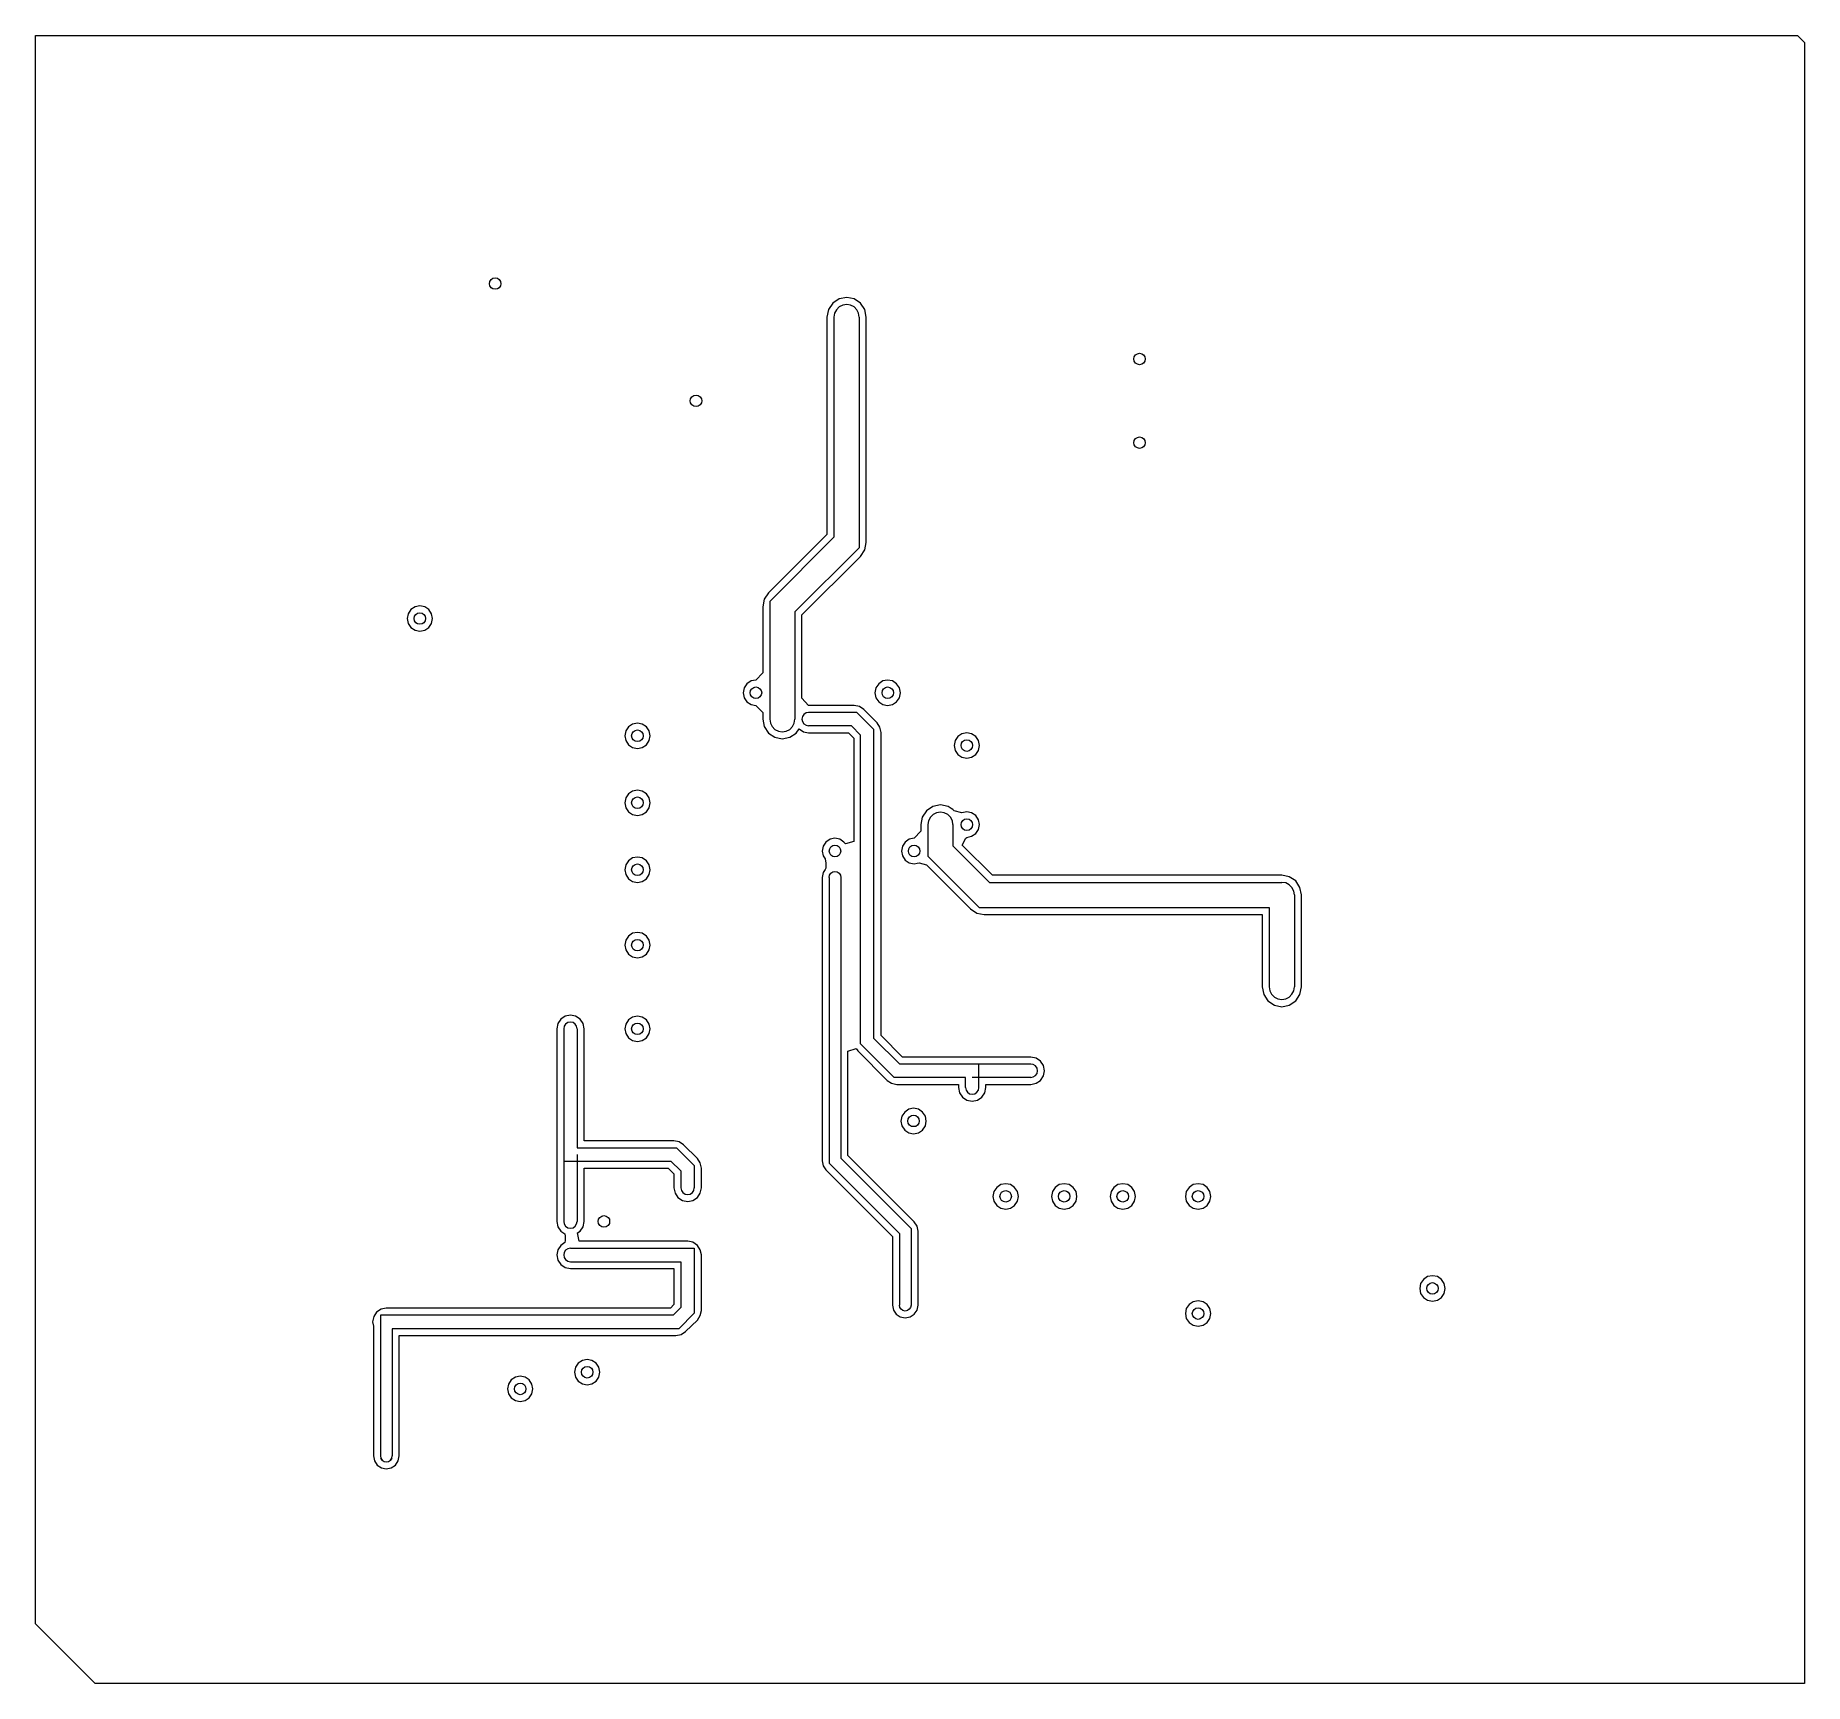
# Model space of a CAD drawing. Header units: inches. Extents: x 26.962 to 27.748, y 2.871 to 3.603.
import ezdxf

# ---------------------------------------------------------------- set-up
doc = ezdxf.new("R2010")
doc.units = ezdxf.units.IN
doc.header["$MEASUREMENT"] = 0

msp = doc.modelspace()

# ---------------------------------------------------------------- linework, layer by layer
at = {"color": 125, "lineweight": 0}
for p, q in [((26.96249, 2.89798), (26.96249, 3.60342)), ((26.96249, 3.60342), (27.74511, 3.60342)), ((27.74511, 3.60342), (27.74824, 3.60021)), ((27.74511, 3.60342), (27.74511, 3.60342)), ((27.74824, 3.60021), (27.74824, 2.87145)), ((27.16412, 3.49316), (27.16433, 3.49416)), ((27.16433, 3.49223), (27.16412, 3.49316)), ((27.16433, 3.49416), (27.1649, 3.49501)), ((27.1649, 3.49138), (27.16433, 3.49223)), ((27.1649, 3.49501), (27.16569, 3.49558)), ((27.16569, 3.49081), (27.1649, 3.49138)), ((27.16569, 3.49558), (27.16669, 3.49573)), ((27.16669, 3.49066), (27.16569, 3.49081)), ((27.16669, 3.49573), (27.16768, 3.49558)), ((27.16768, 3.49081), (27.16669, 3.49066)), ((27.16768, 3.49558), (27.16847, 3.49501)), ((27.16847, 3.49138), (27.16768, 3.49081)), ((27.16847, 3.49501), (27.16904, 3.49416)), ((27.16904, 3.49223), (27.16847, 3.49138)), ((27.16904, 3.49416), (27.16925, 3.49316)), ((27.16925, 3.49316), (27.16904, 3.49223)), ((27.31475, 3.48168), (27.31404, 3.47833)), ((27.3166, 3.48446), (27.31475, 3.48168)), ((27.31946, 3.48638), (27.3166, 3.48446)), ((27.31824, 3.48161), (27.31746, 3.48004)), ((27.31953, 3.48282), (27.31824, 3.48161)), ((27.32281, 3.48703), (27.31946, 3.48638)), ((27.32103, 3.4836), (27.31953, 3.48282)), ((27.32281, 3.48389), (27.32103, 3.4836)), ((27.32609, 3.48638), (27.32281, 3.48703)), ((27.32452, 3.4836), (27.32281, 3.48389)), ((27.32609, 3.48282), (27.32452, 3.4836)), ((27.32894, 3.48446), (27.32609, 3.48638)), ((27.3273, 3.48161), (27.32609, 3.48282)), ((27.32809, 3.48004), (27.3273, 3.48161)), ((27.33087, 3.48168), (27.32894, 3.48446)), ((27.32894, 3.48446), (27.32894, 3.48446)), ((27.33151, 3.47833), (27.33087, 3.48168)), ((27.31404, 3.47833), (27.31404, 3.4411)), ((27.31746, 3.48004), (27.31717, 3.47833)), ((27.31717, 3.47833), (27.31717, 3.4411)), ((27.32837, 3.47833), (27.32809, 3.48004)), ((27.32837, 3.47833), (27.32837, 3.4411)), ((27.33151, 3.4411), (27.33151, 3.47833)), ((27.45033, 3.45971), (27.45047, 3.46071)), ((27.45047, 3.45871), (27.45033, 3.45971)), ((27.45047, 3.46071), (27.45105, 3.46156)), ((27.45105, 3.45793), (27.45047, 3.45871)), ((27.45105, 3.46156), (27.4519, 3.46206)), ((27.4519, 3.45736), (27.45105, 3.45793)), ((27.4519, 3.46206), (27.4529, 3.46228)), ((27.4529, 3.45714), (27.4519, 3.45736)), ((27.4529, 3.46228), (27.45383, 3.46206)), ((27.45383, 3.45736), (27.4529, 3.45714)), ((27.45383, 3.46206), (27.45468, 3.46156)), ((27.45468, 3.45793), (27.45383, 3.45736)), ((27.45468, 3.46156), (27.45525, 3.46071)), ((27.45525, 3.45871), (27.45468, 3.45793)), ((27.45525, 3.46071), (27.4554, 3.45971)), ((27.4554, 3.45971), (27.45525, 3.45871)), ((27.25334, 3.4411), (27.25348, 3.44209)), ((27.25348, 3.44209), (27.25405, 3.44295)), ((27.25405, 3.44295), (27.25491, 3.44352)), ((27.25491, 3.44352), (27.25591, 3.44366)), ((27.25591, 3.44366), (27.25684, 3.44352)), ((27.25684, 3.44352), (27.25769, 3.44295)), ((27.25769, 3.44295), (27.25826, 3.44209)), ((27.25826, 3.44209), (27.25848, 3.4411)), ((27.25348, 3.44017), (27.25334, 3.4411)), ((27.25405, 3.43931), (27.25348, 3.44017)), ((27.25491, 3.43874), (27.25405, 3.43931)), ((27.25591, 3.4386), (27.25491, 3.43874)), ((27.25684, 3.43874), (27.25591, 3.4386)), ((27.25769, 3.43931), (27.25684, 3.43874)), ((27.25826, 3.44017), (27.25769, 3.43931)), ((27.25848, 3.4411), (27.25826, 3.44017)), ((27.31404, 3.4411), (27.31404, 3.39281)), ((27.31717, 3.4411), (27.31717, 3.39281)), ((27.32837, 3.4411), (27.32837, 3.39281)), ((27.33151, 3.39281), (27.33151, 3.4411)), ((27.45033, 3.42255), (27.45047, 3.42355)), ((27.45047, 3.42155), (27.45033, 3.42255)), ((27.45047, 3.42355), (27.45105, 3.42433)), ((27.45105, 3.4207), (27.45047, 3.42155)), ((27.45105, 3.42433), (27.4519, 3.4249)), ((27.4519, 3.4202), (27.45105, 3.4207)), ((27.4519, 3.4249), (27.4529, 3.42512)), ((27.4529, 3.41998), (27.4519, 3.4202)), ((27.4529, 3.42512), (27.45383, 3.4249)), ((27.45383, 3.4202), (27.4529, 3.41998)), ((27.45383, 3.4249), (27.45468, 3.42433)), ((27.45468, 3.4207), (27.45383, 3.4202)), ((27.45468, 3.42433), (27.45525, 3.42355)), ((27.45525, 3.42155), (27.45468, 3.4207)), ((27.45525, 3.42355), (27.4554, 3.42255)), ((27.4554, 3.42255), (27.45525, 3.42155)), ((27.31404, 3.39281), (27.31404, 3.38183)), ((27.31717, 3.39281), (27.31717, 3.38054)), ((27.32837, 3.39281), (27.32837, 3.37591)), ((27.33151, 3.37826), (27.33151, 3.39281)), ((27.31404, 3.38183), (27.28808, 3.35579)), ((27.31717, 3.38054), (27.28865, 3.35194)), ((27.32837, 3.37591), (27.29977, 3.34738)), ((27.30291, 3.34602), (27.32894, 3.37206)), ((27.32894, 3.37206), (27.33087, 3.37491)), ((27.33087, 3.37491), (27.33151, 3.37826)), ((27.28808, 3.35579), (27.28615, 3.35301)), ((27.12924, 3.34845), (27.12803, 3.34659)), ((27.1311, 3.34966), (27.12924, 3.34845)), ((27.13324, 3.35009), (27.1311, 3.34966)), ((27.13538, 3.34966), (27.13324, 3.35009)), ((27.13723, 3.34845), (27.13538, 3.34966)), ((27.13844, 3.34659), (27.13723, 3.34845)), ((27.13723, 3.34845), (27.13723, 3.34845)), ((27.28615, 3.35301), (27.28551, 3.34966)), ((27.28551, 3.34966), (27.28551, 3.32028)), ((27.28865, 3.35194), (27.28865, 3.29981)), ((27.29977, 3.34738), (27.29977, 3.29981)), ((27.12803, 3.34659), (27.1276, 3.34445)), ((27.1276, 3.34445), (27.12803, 3.34231)), ((27.12803, 3.34231), (27.12924, 3.34046)), ((27.12924, 3.34046), (27.1311, 3.33925)), ((27.13067, 3.34445), (27.13088, 3.34545)), ((27.13067, 3.34445), (27.13088, 3.34545)), ((27.13088, 3.34346), (27.13067, 3.34445)), ((27.13088, 3.34346), (27.13067, 3.34445)), ((27.13088, 3.34545), (27.13145, 3.34624)), ((27.13088, 3.34545), (27.13145, 3.34624)), ((27.13145, 3.3426), (27.13088, 3.34346)), ((27.13145, 3.3426), (27.13088, 3.34346)), ((27.13145, 3.34624), (27.13224, 3.34681)), ((27.13145, 3.34624), (27.13224, 3.34681)), ((27.13224, 3.3421), (27.13145, 3.3426)), ((27.13224, 3.3421), (27.13145, 3.3426)), ((27.13224, 3.34681), (27.13324, 3.34702)), ((27.13224, 3.34681), (27.13324, 3.34702)), ((27.13324, 3.34189), (27.13224, 3.3421)), ((27.13324, 3.34189), (27.13224, 3.3421)), ((27.13324, 3.34702), (27.13423, 3.34681)), ((27.13324, 3.34702), (27.13423, 3.34681)), ((27.13423, 3.3421), (27.13324, 3.34189)), ((27.13423, 3.3421), (27.13324, 3.34189)), ((27.13423, 3.34681), (27.13502, 3.34624)), ((27.13423, 3.34681), (27.13502, 3.34624)), ((27.13502, 3.3426), (27.13423, 3.3421)), ((27.13502, 3.3426), (27.13423, 3.3421)), ((27.13502, 3.34624), (27.13559, 3.34545)), ((27.13502, 3.34624), (27.13559, 3.34545)), ((27.13559, 3.34346), (27.13502, 3.3426)), ((27.13559, 3.34346), (27.13502, 3.3426)), ((27.13538, 3.33925), (27.13723, 3.34046)), ((27.13559, 3.34545), (27.1358, 3.34445)), ((27.13559, 3.34545), (27.1358, 3.34445)), ((27.1358, 3.34445), (27.13559, 3.34346)), ((27.1358, 3.34445), (27.13559, 3.34346)), ((27.13723, 3.34046), (27.13844, 3.34231)), ((27.13887, 3.34445), (27.13844, 3.34659)), ((27.13844, 3.34231), (27.13887, 3.34445)), ((27.30291, 3.30901), (27.30291, 3.34602)), ((27.1311, 3.33925), (27.13324, 3.33882)), ((27.13324, 3.33882), (27.13538, 3.33925)), ((27.28037, 3.31671), (27.27852, 3.3155)), ((27.28251, 3.31714), (27.28037, 3.31671)), ((27.28551, 3.32028), (27.28251, 3.31714)), ((27.33886, 3.31671), (27.33707, 3.3155)), ((27.341, 3.31714), (27.33886, 3.31671)), ((27.34321, 3.31671), (27.341, 3.31714)), ((27.34499, 3.3155), (27.34321, 3.31671)), ((27.27731, 3.31364), (27.27688, 3.3115)), ((27.27688, 3.3115), (27.27731, 3.30929)), ((27.27852, 3.3155), (27.27731, 3.31364)), ((27.27731, 3.30929), (27.27852, 3.30751)), ((27.27994, 3.3115), (27.28016, 3.31243)), ((27.27994, 3.3115), (27.28016, 3.31243)), ((27.28016, 3.3105), (27.27994, 3.3115)), ((27.28016, 3.3105), (27.27994, 3.3115)), ((27.28016, 3.31243), (27.28066, 3.31329)), ((27.28016, 3.31243), (27.28066, 3.31329)), ((27.28066, 3.30965), (27.28016, 3.3105)), ((27.28066, 3.30965), (27.28016, 3.3105)), ((27.28066, 3.31329), (27.28151, 3.31386)), ((27.28066, 3.31329), (27.28151, 3.31386)), ((27.28151, 3.30915), (27.28066, 3.30965)), ((27.28151, 3.30915), (27.28066, 3.30965)), ((27.28151, 3.31386), (27.28251, 3.31407)), ((27.28151, 3.31386), (27.28251, 3.31407)), ((27.28251, 3.30894), (27.28151, 3.30915)), ((27.28251, 3.30894), (27.28151, 3.30915)), ((27.28251, 3.31407), (27.28351, 3.31386)), ((27.28251, 3.31407), (27.28351, 3.31386)), ((27.28351, 3.30915), (27.28251, 3.30894)), ((27.28351, 3.30915), (27.28251, 3.30894)), ((27.28351, 3.31386), (27.2843, 3.31329)), ((27.28351, 3.31386), (27.2843, 3.31329)), ((27.2843, 3.30965), (27.28351, 3.30915)), ((27.2843, 3.30965), (27.28351, 3.30915)), ((27.2843, 3.31329), (27.28487, 3.31243)), ((27.2843, 3.31329), (27.28487, 3.31243)), ((27.28487, 3.3105), (27.2843, 3.30965)), ((27.28487, 3.3105), (27.2843, 3.30965)), ((27.28487, 3.31243), (27.28508, 3.3115)), ((27.28487, 3.31243), (27.28508, 3.3115)), ((27.28508, 3.3115), (27.28487, 3.3105)), ((27.28508, 3.3115), (27.28487, 3.3105)), ((27.30591, 3.30587), (27.30291, 3.30901)), ((27.33579, 3.31364), (27.33536, 3.3115)), ((27.33536, 3.3115), (27.33579, 3.30929)), ((27.33707, 3.3155), (27.33579, 3.31364)), ((27.33579, 3.30929), (27.33707, 3.30751)), ((27.3385, 3.3115), (27.33864, 3.31243)), ((27.3385, 3.3115), (27.33864, 3.31243)), ((27.33864, 3.3105), (27.3385, 3.3115)), ((27.33864, 3.3105), (27.3385, 3.3115)), ((27.33864, 3.31243), (27.33921, 3.31329)), ((27.33864, 3.31243), (27.33921, 3.31329)), ((27.33921, 3.30965), (27.33864, 3.3105)), ((27.33921, 3.30965), (27.33864, 3.3105)), ((27.33921, 3.31329), (27.34007, 3.31386)), ((27.33921, 3.31329), (27.34007, 3.31386)), ((27.34007, 3.30915), (27.33921, 3.30965)), ((27.34007, 3.30915), (27.33921, 3.30965)), ((27.34007, 3.31386), (27.341, 3.31407)), ((27.34007, 3.31386), (27.341, 3.31407)), ((27.341, 3.30894), (27.34007, 3.30915)), ((27.341, 3.30894), (27.34007, 3.30915)), ((27.341, 3.31407), (27.34199, 3.31386)), ((27.341, 3.31407), (27.34199, 3.31386)), ((27.34199, 3.30915), (27.341, 3.30894)), ((27.34199, 3.30915), (27.341, 3.30894)), ((27.34199, 3.31386), (27.34285, 3.31329)), ((27.34199, 3.31386), (27.34285, 3.31329)), ((27.34285, 3.30965), (27.34199, 3.30915)), ((27.34285, 3.30965), (27.34199, 3.30915)), ((27.34285, 3.31329), (27.34342, 3.31243)), ((27.34285, 3.31329), (27.34342, 3.31243)), ((27.34342, 3.3105), (27.34285, 3.30965)), ((27.34342, 3.3105), (27.34285, 3.30965)), ((27.34342, 3.31243), (27.34356, 3.3115)), ((27.34342, 3.31243), (27.34356, 3.3115)), ((27.34356, 3.3115), (27.34342, 3.3105)), ((27.34356, 3.3115), (27.34342, 3.3105)), ((27.34627, 3.31364), (27.34499, 3.3155)), ((27.34499, 3.3155), (27.34499, 3.3155)), ((27.34499, 3.30751), (27.34627, 3.30929)), ((27.3467, 3.3115), (27.34627, 3.31364)), ((27.34627, 3.30929), (27.3467, 3.3115)), ((27.27852, 3.30751), (27.28037, 3.3063)), ((27.28037, 3.3063), (27.28251, 3.30587)), ((27.28251, 3.30587), (27.28551, 3.30266)), ((27.28551, 3.30266), (27.28551, 3.29981)), ((27.3032, 3.30088), (27.30291, 3.29981)), ((27.30384, 3.30187), (27.3032, 3.30088)), ((27.30476, 3.30252), (27.30384, 3.30187)), ((27.30591, 3.30273), (27.30476, 3.30252)), ((27.32609, 3.30587), (27.30591, 3.30587)), ((27.32737, 3.30273), (27.30591, 3.30273)), ((27.32844, 3.30537), (27.32609, 3.30587)), ((27.33493, 3.29517), (27.32737, 3.30273)), ((27.33044, 3.30409), (27.32844, 3.30537)), ((27.33629, 3.29817), (27.33044, 3.30409)), ((27.33707, 3.30751), (27.33886, 3.3063)), ((27.33886, 3.3063), (27.341, 3.30587)), ((27.341, 3.30587), (27.34321, 3.3063)), ((27.34321, 3.3063), (27.34499, 3.30751)), ((27.22467, 3.29453), (27.22424, 3.29239)), ((27.22424, 3.29239), (27.22467, 3.29025)), ((27.22588, 3.29638), (27.22467, 3.29453)), ((27.22774, 3.2976), (27.22588, 3.29638)), ((27.22731, 3.29239), (27.22752, 3.29339)), ((27.22731, 3.29239), (27.22752, 3.29339)), ((27.22752, 3.29139), (27.22731, 3.29239)), ((27.22752, 3.29139), (27.22731, 3.29239)), ((27.22752, 3.29339), (27.22802, 3.29417)), ((27.22752, 3.29339), (27.22802, 3.29417)), ((27.22988, 3.29802), (27.22774, 3.2976)), ((27.22802, 3.29417), (27.22888, 3.29474)), ((27.22802, 3.29417), (27.22888, 3.29474)), ((27.22888, 3.29474), (27.22988, 3.29496)), ((27.22888, 3.29474), (27.22988, 3.29496)), ((27.23202, 3.2976), (27.22988, 3.29802)), ((27.22988, 3.29496), (27.23087, 3.29474)), ((27.22988, 3.29496), (27.23087, 3.29474)), ((27.23087, 3.29474), (27.23166, 3.29417)), ((27.23087, 3.29474), (27.23166, 3.29417)), ((27.23166, 3.29417), (27.23223, 3.29339)), ((27.23166, 3.29417), (27.23223, 3.29339)), ((27.23387, 3.29638), (27.23202, 3.2976)), ((27.23223, 3.29339), (27.23244, 3.29239)), ((27.23223, 3.29339), (27.23244, 3.29239)), ((27.23244, 3.29239), (27.23223, 3.29139)), ((27.23244, 3.29239), (27.23223, 3.29139)), ((27.23508, 3.29453), (27.23387, 3.29638)), ((27.23387, 3.29638), (27.23387, 3.29638)), ((27.23551, 3.29239), (27.23508, 3.29453)), ((27.23508, 3.29025), (27.23551, 3.29239)), ((27.28551, 3.29981), (27.28615, 3.29645)), ((27.28615, 3.29645), (27.28808, 3.2936)), ((27.28808, 3.2936), (27.29086, 3.29175)), ((27.28865, 3.29981), (27.28893, 3.29802)), ((27.28893, 3.29802), (27.28972, 3.29653)), ((27.28972, 3.29653), (27.29093, 3.29524)), ((27.29093, 3.29524), (27.2925, 3.29446)), ((27.2925, 3.29446), (27.29421, 3.29417)), ((27.29421, 3.29417), (27.29592, 3.29446)), ((27.29592, 3.29446), (27.29749, 3.29524)), ((27.29749, 3.29524), (27.2987, 3.29653)), ((27.29756, 3.29175), (27.30034, 3.2936)), ((27.2987, 3.29653), (27.29949, 3.29802)), ((27.29949, 3.29802), (27.29977, 3.29981)), ((27.30034, 3.2936), (27.30163, 3.29546)), ((27.30163, 3.29546), (27.30362, 3.29417)), ((27.30291, 3.29981), (27.3032, 3.29867)), ((27.3032, 3.29867), (27.30384, 3.29767)), ((27.30362, 3.29417), (27.30591, 3.29367)), ((27.30384, 3.29767), (27.30476, 3.29702)), ((27.30476, 3.29702), (27.30591, 3.29681)), ((27.32488, 3.29681), (27.30591, 3.29681)), ((27.30591, 3.29367), (27.32359, 3.29367)), ((27.32359, 3.29367), (27.32595, 3.29139)), ((27.32901, 3.29267), (27.32488, 3.29681)), ((27.32901, 3.15552), (27.32901, 3.29267)), ((27.33493, 3.15795), (27.33493, 3.29517)), ((27.33757, 3.29624), (27.33629, 3.29817)), ((27.33807, 3.29389), (27.33757, 3.29624)), ((27.33807, 3.15923), (27.33807, 3.29389)), ((27.37402, 3.29324), (27.37216, 3.29203)), ((27.37616, 3.29367), (27.37402, 3.29324)), ((27.3783, 3.29324), (27.37616, 3.29367)), ((27.38015, 3.29203), (27.3783, 3.29324)), ((27.22467, 3.29025), (27.22588, 3.28839)), ((27.22588, 3.28839), (27.22774, 3.28718)), ((27.22802, 3.29053), (27.22752, 3.29139)), ((27.22802, 3.29053), (27.22752, 3.29139)), ((27.22774, 3.28718), (27.22988, 3.28675)), ((27.22888, 3.29004), (27.22802, 3.29053)), ((27.22888, 3.29004), (27.22802, 3.29053)), ((27.22988, 3.28982), (27.22888, 3.29004)), ((27.22988, 3.28982), (27.22888, 3.29004)), ((27.23087, 3.29004), (27.22988, 3.28982)), ((27.23087, 3.29004), (27.22988, 3.28982)), ((27.22988, 3.28675), (27.23202, 3.28718)), ((27.23166, 3.29053), (27.23087, 3.29004)), ((27.23166, 3.29053), (27.23087, 3.29004)), ((27.23223, 3.29139), (27.23166, 3.29053)), ((27.23223, 3.29139), (27.23166, 3.29053)), ((27.23202, 3.28718), (27.23387, 3.28839)), ((27.23387, 3.28839), (27.23508, 3.29025)), ((27.29086, 3.29175), (27.29421, 3.29103)), ((27.29421, 3.29103), (27.29756, 3.29175)), ((27.32595, 3.29139), (27.32595, 3.24546)), ((27.37095, 3.29025), (27.37052, 3.28804)), ((27.37052, 3.28804), (27.37095, 3.2859)), ((27.37216, 3.29203), (27.37095, 3.29025)), ((27.37095, 3.2859), (27.37216, 3.28404)), ((27.37359, 3.28804), (27.3738, 3.28904)), ((27.37359, 3.28804), (27.3738, 3.28904)), ((27.3738, 3.28711), (27.37359, 3.28804)), ((27.3738, 3.28711), (27.37359, 3.28804)), ((27.3738, 3.28904), (27.3743, 3.28989)), ((27.3738, 3.28904), (27.3743, 3.28989)), ((27.3743, 3.28626), (27.3738, 3.28711)), ((27.3743, 3.28626), (27.3738, 3.28711)), ((27.3743, 3.28989), (27.37516, 3.29039)), ((27.3743, 3.28989), (27.37516, 3.29039)), ((27.37516, 3.28568), (27.3743, 3.28626)), ((27.37516, 3.28568), (27.3743, 3.28626)), ((27.37516, 3.29039), (27.37616, 3.29061)), ((27.37516, 3.29039), (27.37616, 3.29061)), ((27.37616, 3.28547), (27.37516, 3.28568)), ((27.37616, 3.28547), (27.37516, 3.28568)), ((27.37616, 3.29061), (27.37716, 3.29039)), ((27.37616, 3.29061), (27.37716, 3.29039)), ((27.37716, 3.28568), (27.37616, 3.28547)), ((27.37716, 3.28568), (27.37616, 3.28547)), ((27.37716, 3.29039), (27.37794, 3.28989)), ((27.37716, 3.29039), (27.37794, 3.28989)), ((27.37794, 3.28626), (27.37716, 3.28568)), ((27.37794, 3.28626), (27.37716, 3.28568)), ((27.37794, 3.28989), (27.37851, 3.28904)), ((27.37794, 3.28989), (27.37851, 3.28904)), ((27.37851, 3.28711), (27.37794, 3.28626)), ((27.37851, 3.28711), (27.37794, 3.28626)), ((27.37851, 3.28904), (27.37873, 3.28804)), ((27.37851, 3.28904), (27.37873, 3.28804)), ((27.37873, 3.28804), (27.37851, 3.28711)), ((27.37873, 3.28804), (27.37851, 3.28711)), ((27.38136, 3.29025), (27.38015, 3.29203)), ((27.38015, 3.29203), (27.38015, 3.29203)), ((27.38015, 3.28404), (27.38136, 3.2859)), ((27.38179, 3.28804), (27.38136, 3.29025)), ((27.38136, 3.2859), (27.38179, 3.28804)), ((27.37216, 3.28404), (27.37402, 3.28283)), ((27.37402, 3.28283), (27.37616, 3.2824)), ((27.37616, 3.2824), (27.3783, 3.28283)), ((27.3783, 3.28283), (27.38015, 3.28404)), ((27.22467, 3.26479), (27.22424, 3.26265)), ((27.22424, 3.26265), (27.22467, 3.26044)), ((27.22588, 3.26664), (27.22467, 3.26479)), ((27.22774, 3.26785), (27.22588, 3.26664)), ((27.22731, 3.26265), (27.22752, 3.26365)), ((27.22731, 3.26265), (27.22752, 3.26365)), ((27.22752, 3.26165), (27.22731, 3.26265)), ((27.22752, 3.26165), (27.22731, 3.26265)), ((27.22752, 3.26365), (27.22802, 3.26443)), ((27.22752, 3.26365), (27.22802, 3.26443)), ((27.22802, 3.26079), (27.22752, 3.26165)), ((27.22802, 3.26079), (27.22752, 3.26165)), ((27.22988, 3.26828), (27.22774, 3.26785)), ((27.22802, 3.26443), (27.22888, 3.265)), ((27.22802, 3.26443), (27.22888, 3.265)), ((27.22888, 3.265), (27.22988, 3.26522)), ((27.22888, 3.265), (27.22988, 3.26522)), ((27.23202, 3.26785), (27.22988, 3.26828)), ((27.22988, 3.26522), (27.23087, 3.265)), ((27.22988, 3.26522), (27.23087, 3.265)), ((27.23087, 3.265), (27.23166, 3.26443)), ((27.23087, 3.265), (27.23166, 3.26443)), ((27.23166, 3.26443), (27.23223, 3.26365)), ((27.23166, 3.26443), (27.23223, 3.26365)), ((27.23223, 3.26165), (27.23166, 3.26079)), ((27.23223, 3.26165), (27.23166, 3.26079)), ((27.23387, 3.26664), (27.23202, 3.26785)), ((27.23223, 3.26365), (27.23244, 3.26265)), ((27.23223, 3.26365), (27.23244, 3.26265)), ((27.23244, 3.26265), (27.23223, 3.26165)), ((27.23244, 3.26265), (27.23223, 3.26165)), ((27.23508, 3.26479), (27.23387, 3.26664)), ((27.23387, 3.26664), (27.23387, 3.26664)), ((27.23551, 3.26265), (27.23508, 3.26479)), ((27.23508, 3.26044), (27.23551, 3.26265)), ((27.36111, 3.26101), (27.35826, 3.25908)), ((27.36446, 3.26165), (27.36111, 3.26101)), ((27.36781, 3.26101), (27.36446, 3.26165)), ((27.36917, 3.26008), (27.36781, 3.26101)), ((27.22467, 3.26044), (27.22588, 3.25865)), ((27.22588, 3.25865), (27.22774, 3.25744)), ((27.22774, 3.25744), (27.22988, 3.25701)), ((27.22888, 3.26029), (27.22802, 3.26079)), ((27.22888, 3.26029), (27.22802, 3.26079)), ((27.22988, 3.26008), (27.22888, 3.26029)), ((27.22988, 3.26008), (27.22888, 3.26029)), ((27.23087, 3.26029), (27.22988, 3.26008)), ((27.23087, 3.26029), (27.22988, 3.26008)), ((27.22988, 3.25701), (27.23202, 3.25744)), ((27.23166, 3.26079), (27.23087, 3.26029)), ((27.23166, 3.26079), (27.23087, 3.26029)), ((27.23202, 3.25744), (27.23387, 3.25865)), ((27.23387, 3.25865), (27.23508, 3.26044)), ((27.3564, 3.25623), (27.35576, 3.25295)), ((27.35826, 3.25908), (27.3564, 3.25623)), ((27.35911, 3.25466), (27.3589, 3.25295)), ((27.35997, 3.25623), (27.35911, 3.25466)), ((27.36118, 3.25744), (27.35997, 3.25623)), ((27.36275, 3.25823), (27.36118, 3.25744)), ((27.36446, 3.25851), (27.36275, 3.25823)), ((27.36617, 3.25823), (27.36446, 3.25851)), ((27.36774, 3.25744), (27.36617, 3.25823)), ((27.36895, 3.25623), (27.36774, 3.25744)), ((27.36974, 3.25466), (27.36895, 3.25623)), ((27.36995, 3.25958), (27.36917, 3.26008)), ((27.36917, 3.26008), (27.36917, 3.26008)), ((27.37002, 3.25295), (27.36974, 3.25466)), ((27.37059, 3.25908), (27.36995, 3.25958)), ((27.37402, 3.25815), (27.37059, 3.25908)), ((27.37359, 3.25295), (27.3738, 3.25388)), ((27.37359, 3.25295), (27.3738, 3.25388)), ((27.3738, 3.25388), (27.37437, 3.25473)), ((27.3738, 3.25388), (27.37437, 3.25473)), ((27.37616, 3.25858), (27.37402, 3.25815)), ((27.37437, 3.25473), (27.37516, 3.2553)), ((27.37437, 3.25473), (27.37516, 3.2553)), ((27.37516, 3.2553), (27.37616, 3.25552)), ((27.37516, 3.2553), (27.37616, 3.25552)), ((27.3783, 3.25815), (27.37616, 3.25858)), ((27.37616, 3.25552), (27.37716, 3.2553)), ((27.37616, 3.25552), (27.37716, 3.2553)), ((27.37716, 3.2553), (27.37794, 3.25473)), ((27.37716, 3.2553), (27.37794, 3.25473)), ((27.37794, 3.25473), (27.37851, 3.25388)), ((27.37794, 3.25473), (27.37851, 3.25388)), ((27.38015, 3.25694), (27.3783, 3.25815)), ((27.37851, 3.25388), (27.37873, 3.25295)), ((27.37851, 3.25388), (27.37873, 3.25295)), ((27.38136, 3.25509), (27.38015, 3.25694)), ((27.38179, 3.25295), (27.38136, 3.25509)), ((27.31361, 3.24517), (27.3124, 3.24339)), ((27.31546, 3.24646), (27.31361, 3.24517)), ((27.3176, 3.24689), (27.31546, 3.24646)), ((27.31974, 3.24646), (27.3176, 3.24689)), ((27.3216, 3.24517), (27.31974, 3.24646)), ((27.32224, 3.24432), (27.3216, 3.24517)), ((27.32595, 3.24546), (27.32224, 3.24432)), ((27.34877, 3.24517), (27.34756, 3.24339)), ((27.35055, 3.24646), (27.34877, 3.24517)), ((27.35276, 3.24689), (27.35055, 3.24646)), ((27.35576, 3.25002), (27.35276, 3.24689)), ((27.35576, 3.25295), (27.35576, 3.25002)), ((27.3589, 3.25295), (27.3589, 3.2389)), ((27.37002, 3.25295), (27.37002, 3.24353)), ((27.3738, 3.25195), (27.37359, 3.25295)), ((27.3738, 3.25195), (27.37359, 3.25295)), ((27.37437, 3.25109), (27.3738, 3.25195)), ((27.37437, 3.25109), (27.3738, 3.25195)), ((27.37416, 3.24382), (27.37573, 3.24696)), ((27.37516, 3.25052), (27.37437, 3.25109)), ((27.37516, 3.25052), (27.37437, 3.25109)), ((27.37616, 3.25038), (27.37516, 3.25052)), ((27.37616, 3.25038), (27.37516, 3.25052)), ((27.37573, 3.24696), (27.37616, 3.24724)), ((27.37716, 3.25052), (27.37616, 3.25038)), ((27.37716, 3.25052), (27.37616, 3.25038)), ((27.37616, 3.24724), (27.3783, 3.24774)), ((27.37794, 3.25109), (27.37716, 3.25052)), ((27.37794, 3.25109), (27.37716, 3.25052)), ((27.37851, 3.25195), (27.37794, 3.25109)), ((27.37851, 3.25195), (27.37794, 3.25109)), ((27.3783, 3.24774), (27.38015, 3.24895)), ((27.37873, 3.25295), (27.37851, 3.25195)), ((27.37873, 3.25295), (27.37851, 3.25195)), ((27.38015, 3.24895), (27.38136, 3.25074)), ((27.38136, 3.25074), (27.38179, 3.25295)), ((27.22774, 3.23811), (27.22588, 3.2369)), ((27.22988, 3.23854), (27.22774, 3.23811)), ((27.23202, 3.23811), (27.22988, 3.23854)), ((27.23387, 3.2369), (27.23202, 3.23811)), ((27.3124, 3.24339), (27.31197, 3.24118)), ((27.31197, 3.24118), (27.3124, 3.23904)), ((27.3124, 3.23904), (27.31325, 3.23776)), ((27.31325, 3.23776), (27.31361, 3.23583)), ((27.31503, 3.24118), (27.31525, 3.24218)), ((27.31503, 3.24118), (27.31525, 3.24218)), ((27.31525, 3.24025), (27.31503, 3.24118)), ((27.31525, 3.24025), (27.31503, 3.24118)), ((27.31525, 3.24218), (27.31582, 3.24303)), ((27.31525, 3.24218), (27.31582, 3.24303)), ((27.31582, 3.2394), (27.31525, 3.24025)), ((27.31582, 3.2394), (27.31525, 3.24025)), ((27.31582, 3.24303), (27.3166, 3.2436)), ((27.31582, 3.24303), (27.3166, 3.2436)), ((27.3166, 3.23883), (27.31582, 3.2394)), ((27.3166, 3.23883), (27.31582, 3.2394)), ((27.3166, 3.2436), (27.3176, 3.24375)), ((27.3166, 3.2436), (27.3176, 3.24375)), ((27.3176, 3.23861), (27.3166, 3.23883)), ((27.3176, 3.23861), (27.3166, 3.23883)), ((27.3176, 3.24375), (27.3186, 3.2436)), ((27.3176, 3.24375), (27.3186, 3.2436)), ((27.3186, 3.23883), (27.3176, 3.23861)), ((27.3186, 3.23883), (27.3176, 3.23861)), ((27.3186, 3.2436), (27.31946, 3.24303)), ((27.3186, 3.2436), (27.31946, 3.24303)), ((27.31946, 3.2394), (27.3186, 3.23883)), ((27.31946, 3.2394), (27.3186, 3.23883)), ((27.31946, 3.24303), (27.31996, 3.24218)), ((27.31946, 3.24303), (27.31996, 3.24218)), ((27.31996, 3.24025), (27.31946, 3.2394)), ((27.31996, 3.24025), (27.31946, 3.2394)), ((27.31996, 3.24218), (27.32017, 3.24118)), ((27.31996, 3.24218), (27.32017, 3.24118)), ((27.32017, 3.24118), (27.31996, 3.24025)), ((27.32017, 3.24118), (27.31996, 3.24025)), ((27.34756, 3.24339), (27.34713, 3.24118)), ((27.34713, 3.24118), (27.34756, 3.23904)), ((27.34756, 3.23904), (27.34877, 3.23719)), ((27.3502, 3.24118), (27.35034, 3.24218)), ((27.3502, 3.24118), (27.35034, 3.24218)), ((27.35034, 3.24025), (27.3502, 3.24118)), ((27.35034, 3.24025), (27.3502, 3.24118)), ((27.35034, 3.24218), (27.35091, 3.24303)), ((27.35034, 3.24218), (27.35091, 3.24303)), ((27.35091, 3.2394), (27.35034, 3.24025)), ((27.35091, 3.2394), (27.35034, 3.24025)), ((27.35091, 3.24303), (27.35177, 3.2436)), ((27.35091, 3.24303), (27.35177, 3.2436)), ((27.35177, 3.23883), (27.35091, 3.2394)), ((27.35177, 3.23883), (27.35091, 3.2394)), ((27.35177, 3.2436), (27.35276, 3.24375)), ((27.35177, 3.2436), (27.35276, 3.24375)), ((27.35276, 3.23861), (27.35177, 3.23883)), ((27.35276, 3.23861), (27.35177, 3.23883)), ((27.35276, 3.24375), (27.35369, 3.2436)), ((27.35276, 3.24375), (27.35369, 3.2436)), ((27.35369, 3.23883), (27.35276, 3.23861)), ((27.35369, 3.23883), (27.35276, 3.23861)), ((27.35369, 3.2436), (27.35455, 3.24303)), ((27.35369, 3.2436), (27.35455, 3.24303)), ((27.35455, 3.2394), (27.35369, 3.23883)), ((27.35455, 3.2394), (27.35369, 3.23883)), ((27.35455, 3.24303), (27.35512, 3.24218)), ((27.35455, 3.24303), (27.35512, 3.24218)), ((27.35512, 3.24025), (27.35455, 3.2394)), ((27.35512, 3.24025), (27.35455, 3.2394)), ((27.35512, 3.24218), (27.35533, 3.24118)), ((27.35512, 3.24218), (27.35533, 3.24118)), ((27.35533, 3.24118), (27.35512, 3.24025)), ((27.35533, 3.24118), (27.35512, 3.24025)), ((27.3589, 3.2389), (27.38158, 3.21615)), ((27.37002, 3.24353), (27.38621, 3.22727)), ((27.3875, 3.23041), (27.37416, 3.24382)), ((27.22467, 3.23505), (27.22424, 3.23291)), ((27.22424, 3.23291), (27.22467, 3.2307)), ((27.22588, 3.2369), (27.22467, 3.23505)), ((27.22467, 3.2307), (27.22588, 3.22891)), ((27.22731, 3.23291), (27.22752, 3.23383)), ((27.22731, 3.23291), (27.22752, 3.23383)), ((27.22752, 3.23191), (27.22731, 3.23291)), ((27.22752, 3.23191), (27.22731, 3.23291)), ((27.22752, 3.23383), (27.22802, 3.23469)), ((27.22752, 3.23383), (27.22802, 3.23469)), ((27.22802, 3.23105), (27.22752, 3.23191)), ((27.22802, 3.23105), (27.22752, 3.23191)), ((27.22802, 3.23469), (27.22888, 3.23526)), ((27.22802, 3.23469), (27.22888, 3.23526)), ((27.22888, 3.23048), (27.22802, 3.23105)), ((27.22888, 3.23048), (27.22802, 3.23105)), ((27.22888, 3.23526), (27.22988, 3.23547)), ((27.22888, 3.23526), (27.22988, 3.23547)), ((27.22988, 3.23034), (27.22888, 3.23048)), ((27.22988, 3.23034), (27.22888, 3.23048)), ((27.22988, 3.23547), (27.23087, 3.23526)), ((27.22988, 3.23547), (27.23087, 3.23526)), ((27.23087, 3.23048), (27.22988, 3.23034)), ((27.23087, 3.23048), (27.22988, 3.23034)), ((27.23087, 3.23526), (27.23166, 3.23469)), ((27.23087, 3.23526), (27.23166, 3.23469)), ((27.23166, 3.23105), (27.23087, 3.23048)), ((27.23166, 3.23105), (27.23087, 3.23048)), ((27.23166, 3.23469), (27.23223, 3.23383)), ((27.23166, 3.23469), (27.23223, 3.23383)), ((27.23223, 3.23191), (27.23166, 3.23105)), ((27.23223, 3.23191), (27.23166, 3.23105)), ((27.23223, 3.23383), (27.23244, 3.23291)), ((27.23223, 3.23383), (27.23244, 3.23291)), ((27.23244, 3.23291), (27.23223, 3.23191)), ((27.23244, 3.23291), (27.23223, 3.23191)), ((27.23508, 3.23505), (27.23387, 3.2369)), ((27.23387, 3.2369), (27.23387, 3.2369)), ((27.23387, 3.22891), (27.23508, 3.2307)), ((27.23551, 3.23291), (27.23508, 3.23505)), ((27.23508, 3.2307), (27.23551, 3.23291)), ((27.3124, 3.23169), (27.3119, 3.22948)), ((27.3119, 3.22948), (27.3119, 3.10367)), ((27.31325, 3.23298), (27.3124, 3.23169)), ((27.31361, 3.23355), (27.31325, 3.23298)), ((27.31361, 3.23583), (27.31361, 3.23355)), ((27.31503, 3.22948), (27.31518, 3.23048)), ((27.31503, 3.22948), (27.31503, 3.10253)), ((27.31518, 3.23048), (27.31575, 3.23134)), ((27.31575, 3.23134), (27.3166, 3.23191)), ((27.3166, 3.23191), (27.3176, 3.23212)), ((27.3176, 3.23212), (27.3186, 3.23191)), ((27.3186, 3.23191), (27.31946, 3.23134)), ((27.31946, 3.23134), (27.32003, 3.23048)), ((27.32003, 3.23048), (27.32024, 3.22948)), ((27.32024, 3.22948), (27.32024, 3.10474)), ((27.34877, 3.23719), (27.35055, 3.23597)), ((27.35055, 3.23597), (27.35276, 3.23555)), ((27.35276, 3.23555), (27.35405, 3.23583)), ((27.35405, 3.23583), (27.35505, 3.23597)), ((27.35505, 3.23597), (27.35826, 3.23505)), ((27.35826, 3.23505), (27.35883, 3.23448)), ((27.35883, 3.23448), (27.35982, 3.23348)), ((27.35982, 3.23348), (27.37773, 3.21558)), ((27.51602, 3.23041), (27.3875, 3.23041)), ((27.51937, 3.22977), (27.51602, 3.23041)), ((27.52222, 3.22791), (27.51937, 3.22977)), ((27.22588, 3.22891), (27.22774, 3.2277)), ((27.22774, 3.2277), (27.22988, 3.2272)), ((27.22988, 3.2272), (27.23202, 3.2277)), ((27.23202, 3.2277), (27.23387, 3.22891)), ((27.38621, 3.22727), (27.51602, 3.22727)), ((27.5178, 3.22706), (27.51602, 3.22727)), ((27.5193, 3.2262), (27.5178, 3.22706)), ((27.52058, 3.22499), (27.5193, 3.2262)), ((27.52058, 3.22499), (27.5193, 3.2262)), ((27.52137, 3.22342), (27.52058, 3.22499)), ((27.52137, 3.22342), (27.52058, 3.22499)), ((27.52165, 3.22171), (27.52137, 3.22342)), ((27.52165, 3.22171), (27.52137, 3.22342)), ((27.52165, 3.22171), (27.52165, 3.18084)), ((27.52408, 3.22506), (27.52222, 3.22791)), ((27.52479, 3.22171), (27.52408, 3.22506)), ((27.52479, 3.18084), (27.52479, 3.22171)), ((27.37773, 3.21558), (27.38058, 3.21365)), ((27.38158, 3.21615), (27.51046, 3.21615)), ((27.51046, 3.21615), (27.51046, 3.18084)), ((27.38058, 3.21365), (27.38393, 3.21301)), ((27.38393, 3.21301), (27.50732, 3.21301)), ((27.50732, 3.21301), (27.50732, 3.18084)), ((27.22467, 3.2016), (27.22424, 3.19939)), ((27.22424, 3.19939), (27.22467, 3.19725)), ((27.22588, 3.20338), (27.22467, 3.2016)), ((27.22774, 3.20466), (27.22588, 3.20338)), ((27.22731, 3.19939), (27.22752, 3.20038)), ((27.22731, 3.19939), (27.22752, 3.20038)), ((27.22752, 3.19846), (27.22731, 3.19939)), ((27.22752, 3.19846), (27.22731, 3.19939)), ((27.22752, 3.20038), (27.22802, 3.20124)), ((27.22752, 3.20038), (27.22802, 3.20124)), ((27.22802, 3.1976), (27.22752, 3.19846)), ((27.22802, 3.1976), (27.22752, 3.19846)), ((27.22988, 3.20509), (27.22774, 3.20466)), ((27.22802, 3.20124), (27.22888, 3.20181)), ((27.22802, 3.20124), (27.22888, 3.20181)), ((27.22888, 3.20181), (27.22988, 3.20195)), ((27.22888, 3.20181), (27.22988, 3.20195)), ((27.23202, 3.20466), (27.22988, 3.20509)), ((27.22988, 3.20195), (27.23087, 3.20181)), ((27.22988, 3.20195), (27.23087, 3.20181)), ((27.23087, 3.20181), (27.23166, 3.20124)), ((27.23087, 3.20181), (27.23166, 3.20124)), ((27.23166, 3.20124), (27.23223, 3.20038)), ((27.23166, 3.20124), (27.23223, 3.20038)), ((27.23223, 3.19846), (27.23166, 3.1976)), ((27.23223, 3.19846), (27.23166, 3.1976)), ((27.23387, 3.20338), (27.23202, 3.20466)), ((27.23223, 3.20038), (27.23244, 3.19939)), ((27.23223, 3.20038), (27.23244, 3.19939)), ((27.23244, 3.19939), (27.23223, 3.19846)), ((27.23244, 3.19939), (27.23223, 3.19846)), ((27.23508, 3.2016), (27.23387, 3.20338)), ((27.23387, 3.20338), (27.23387, 3.20338)), ((27.23551, 3.19939), (27.23508, 3.2016)), ((27.23508, 3.19725), (27.23551, 3.19939)), ((27.22467, 3.19725), (27.22588, 3.19539)), ((27.22588, 3.19539), (27.22774, 3.19418)), ((27.22774, 3.19418), (27.22988, 3.19375)), ((27.22888, 3.19703), (27.22802, 3.1976)), ((27.22888, 3.19703), (27.22802, 3.1976)), ((27.22988, 3.19682), (27.22888, 3.19703)), ((27.22988, 3.19682), (27.22888, 3.19703)), ((27.23087, 3.19703), (27.22988, 3.19682)), ((27.23087, 3.19703), (27.22988, 3.19682)), ((27.22988, 3.19375), (27.23202, 3.19418)), ((27.23166, 3.1976), (27.23087, 3.19703)), ((27.23166, 3.1976), (27.23087, 3.19703)), ((27.23202, 3.19418), (27.23387, 3.19539)), ((27.23387, 3.19539), (27.23508, 3.19725)), ((27.50732, 3.18084), (27.50803, 3.17749)), ((27.50803, 3.17749), (27.50989, 3.17464)), ((27.50989, 3.17464), (27.51274, 3.17278)), ((27.51046, 3.18084), (27.51074, 3.17913)), ((27.51074, 3.17913), (27.51153, 3.17756)), ((27.51153, 3.17756), (27.51281, 3.17628)), ((27.51281, 3.17628), (27.51431, 3.17549)), ((27.51431, 3.17549), (27.51602, 3.17521)), ((27.51602, 3.17521), (27.5178, 3.17549)), ((27.5178, 3.17549), (27.5193, 3.17628)), ((27.5193, 3.17628), (27.52058, 3.17756)), ((27.51937, 3.17278), (27.52222, 3.17464)), ((27.52058, 3.17756), (27.52137, 3.17913)), ((27.52137, 3.17913), (27.52165, 3.18084)), ((27.52222, 3.17464), (27.52408, 3.17749)), ((27.52408, 3.17749), (27.52479, 3.18084)), ((27.19778, 3.16786), (27.19586, 3.16651)), ((27.20014, 3.16829), (27.19778, 3.16786)), ((27.20242, 3.16786), (27.20014, 3.16829)), ((27.20441, 3.16651), (27.20242, 3.16786)), ((27.22774, 3.16743), (27.22588, 3.16622)), ((27.22988, 3.16786), (27.22774, 3.16743)), ((27.23202, 3.16743), (27.22988, 3.16786)), ((27.23387, 3.16622), (27.23202, 3.16743)), ((27.51274, 3.17278), (27.51602, 3.17207)), ((27.51602, 3.17207), (27.51937, 3.17278)), ((27.1945, 3.16458), (27.19407, 3.16223)), ((27.19407, 3.16223), (27.19407, 3.13249)), ((27.19586, 3.16651), (27.1945, 3.16458)), ((27.19735, 3.16337), (27.19714, 3.16223)), ((27.19714, 3.16223), (27.19714, 3.13249)), ((27.198, 3.16429), (27.19735, 3.16337)), ((27.19899, 3.16501), (27.198, 3.16429)), ((27.20014, 3.16522), (27.19899, 3.16501)), ((27.20128, 3.16501), (27.20014, 3.16522)), ((27.2022, 3.16429), (27.20128, 3.16501)), ((27.20285, 3.16337), (27.2022, 3.16429)), ((27.20313, 3.16223), (27.20285, 3.16337)), ((27.20313, 3.16223), (27.20313, 3.13249)), ((27.2057, 3.16458), (27.20441, 3.16651)), ((27.20441, 3.16651), (27.20441, 3.16651)), ((27.2062, 3.16223), (27.2057, 3.16458)), ((27.2062, 3.13249), (27.2062, 3.16223)), ((27.22467, 3.16437), (27.22424, 3.16223)), ((27.22424, 3.16223), (27.22467, 3.16009)), ((27.22588, 3.16622), (27.22467, 3.16437)), ((27.22467, 3.16009), (27.22588, 3.15823)), ((27.22731, 3.16223), (27.22752, 3.16323)), ((27.22731, 3.16223), (27.22752, 3.16323)), ((27.22752, 3.16123), (27.22731, 3.16223)), ((27.22752, 3.16123), (27.22731, 3.16223)), ((27.22752, 3.16323), (27.22802, 3.16401)), ((27.22752, 3.16323), (27.22802, 3.16401)), ((27.22802, 3.16044), (27.22752, 3.16123)), ((27.22802, 3.16044), (27.22752, 3.16123)), ((27.22802, 3.16401), (27.22888, 3.16458)), ((27.22802, 3.16401), (27.22888, 3.16458)), ((27.22888, 3.15987), (27.22802, 3.16044)), ((27.22888, 3.15987), (27.22802, 3.16044)), ((27.22888, 3.16458), (27.22988, 3.16479)), ((27.22888, 3.16458), (27.22988, 3.16479)), ((27.22988, 3.15966), (27.22888, 3.15987)), ((27.22988, 3.15966), (27.22888, 3.15987)), ((27.22988, 3.16479), (27.23087, 3.16458)), ((27.22988, 3.16479), (27.23087, 3.16458)), ((27.23087, 3.15987), (27.22988, 3.15966)), ((27.23087, 3.15987), (27.22988, 3.15966)), ((27.23087, 3.16458), (27.23166, 3.16401)), ((27.23087, 3.16458), (27.23166, 3.16401)), ((27.23166, 3.16044), (27.23087, 3.15987)), ((27.23166, 3.16044), (27.23087, 3.15987)), ((27.23166, 3.16401), (27.23223, 3.16323)), ((27.23166, 3.16401), (27.23223, 3.16323)), ((27.23223, 3.16123), (27.23166, 3.16044)), ((27.23223, 3.16123), (27.23166, 3.16044)), ((27.23223, 3.16323), (27.23244, 3.16223)), ((27.23223, 3.16323), (27.23244, 3.16223)), ((27.23244, 3.16223), (27.23223, 3.16123)), ((27.23244, 3.16223), (27.23223, 3.16123)), ((27.23508, 3.16437), (27.23387, 3.16622)), ((27.23387, 3.16622), (27.23387, 3.16622)), ((27.23387, 3.15823), (27.23508, 3.16009)), ((27.23551, 3.16223), (27.23508, 3.16437)), ((27.23508, 3.16009), (27.23551, 3.16223)), ((27.34763, 3.14967), (27.33807, 3.15923)), ((27.22588, 3.15823), (27.22774, 3.15702)), ((27.22774, 3.15702), (27.22988, 3.15659)), ((27.22988, 3.15659), (27.23202, 3.15702)), ((27.23202, 3.15702), (27.23387, 3.15823)), ((27.32331, 3.15231), (27.32702, 3.15345)), ((27.32331, 3.10603), (27.32331, 3.15231)), ((27.32702, 3.15345), (27.32773, 3.15246)), ((27.32773, 3.15246), (27.34078, 3.13933)), ((27.34385, 3.14069), (27.32901, 3.15552)), ((27.34635, 3.14661), (27.33493, 3.15795)), ((27.35255, 3.14661), (27.34635, 3.14661)), ((27.40454, 3.14967), (27.34763, 3.14967)), ((27.38151, 3.14661), (27.35255, 3.14661)), ((27.40454, 3.14661), (27.37851, 3.14661)), ((27.4069, 3.14925), (27.40454, 3.14967)), ((27.40568, 3.14639), (27.40454, 3.14661)), ((27.40668, 3.14575), (27.40568, 3.14639)), ((27.40733, 3.14475), (27.40668, 3.14575)), ((27.40882, 3.14789), (27.4069, 3.14925)), ((27.40754, 3.14361), (27.40733, 3.14475)), ((27.40733, 3.14247), (27.40754, 3.14361)), ((27.41018, 3.14597), (27.40882, 3.14789)), ((27.41061, 3.14361), (27.41018, 3.14597)), ((27.41018, 3.14133), (27.41061, 3.14361)), ((27.34078, 3.13933), (27.34278, 3.13805)), ((27.34278, 3.13805), (27.34506, 3.13755)), ((27.35255, 3.14069), (27.34385, 3.14069)), ((27.34506, 3.13755), (27.37245, 3.13755)), ((27.37559, 3.14069), (27.35255, 3.14069)), ((27.37245, 3.13755), (27.37245, 3.13619)), ((27.37245, 3.13619), (27.37295, 3.13384)), ((27.37559, 3.13619), (27.37559, 3.14069)), ((27.37559, 3.13619), (27.3758, 3.13505)), ((27.40454, 3.14069), (27.37851, 3.14069)), ((27.38129, 3.13505), (27.38151, 3.13619)), ((27.38415, 3.13384), (27.38457, 3.13619)), ((27.38457, 3.13619), (27.38457, 3.13755)), ((27.38457, 3.13755), (27.40454, 3.13755)), ((27.40454, 3.14069), (27.40568, 3.1409)), ((27.40454, 3.13755), (27.4069, 3.13805)), ((27.40568, 3.1409), (27.40668, 3.14154)), ((27.40668, 3.14154), (27.40733, 3.14247)), ((27.4069, 3.13805), (27.40882, 3.13933)), ((27.40882, 3.13933), (27.41018, 3.14133)), ((27.19407, 3.13249), (27.19407, 3.10645)), ((27.19714, 3.13249), (27.19714, 3.10346)), ((27.20313, 3.13249), (27.20313, 3.10945)), ((27.2062, 3.11252), (27.2062, 3.13249)), ((27.37295, 3.13384), (27.37423, 3.13191)), ((27.37423, 3.13191), (27.37623, 3.13056)), ((27.3758, 3.13505), (27.37644, 3.13413)), ((27.37623, 3.13056), (27.37851, 3.13013)), ((27.37644, 3.13413), (27.37737, 3.13341)), ((27.37737, 3.13341), (27.37851, 3.1332)), ((27.37851, 3.1332), (27.37965, 3.13341)), ((27.37851, 3.13013), (27.38086, 3.13056)), ((27.37965, 3.13341), (27.38065, 3.13413)), ((27.38065, 3.13413), (27.38129, 3.13505)), ((27.38086, 3.13056), (27.38279, 3.13191)), ((27.38279, 3.13191), (27.38415, 3.13384)), ((27.34727, 3.1235), (27.34684, 3.12129)), ((27.34684, 3.12129), (27.34727, 3.11915)), ((27.34856, 3.12528), (27.34727, 3.1235)), ((27.35034, 3.12657), (27.34856, 3.12528)), ((27.34998, 3.12129), (27.35013, 3.12229)), ((27.34998, 3.12129), (27.35013, 3.12229)), ((27.35013, 3.12036), (27.34998, 3.12129)), ((27.35013, 3.12036), (27.34998, 3.12129)), ((27.35013, 3.12229), (27.3507, 3.12314)), ((27.35013, 3.12229), (27.3507, 3.12314)), ((27.3507, 3.1195), (27.35013, 3.12036)), ((27.3507, 3.1195), (27.35013, 3.12036)), ((27.35255, 3.12699), (27.35034, 3.12657)), ((27.3507, 3.12314), (27.35155, 3.12371)), ((27.3507, 3.12314), (27.35155, 3.12371)), ((27.35155, 3.11893), (27.3507, 3.1195)), ((27.35155, 3.11893), (27.3507, 3.1195)), ((27.35155, 3.12371), (27.35255, 3.12386)), ((27.35155, 3.12371), (27.35255, 3.12386)), ((27.35469, 3.12657), (27.35255, 3.12699)), ((27.35255, 3.12386), (27.35348, 3.12371)), ((27.35255, 3.12386), (27.35348, 3.12371)), ((27.35348, 3.12371), (27.35433, 3.12314)), ((27.35348, 3.12371), (27.35433, 3.12314)), ((27.35433, 3.1195), (27.35348, 3.11893)), ((27.35433, 3.1195), (27.35348, 3.11893)), ((27.35433, 3.12314), (27.3549, 3.12229)), ((27.35433, 3.12314), (27.3549, 3.12229)), ((27.3549, 3.12036), (27.35433, 3.1195)), ((27.3549, 3.12036), (27.35433, 3.1195)), ((27.35647, 3.12528), (27.35469, 3.12657)), ((27.3549, 3.12229), (27.35505, 3.12129)), ((27.3549, 3.12229), (27.35505, 3.12129)), ((27.35505, 3.12129), (27.3549, 3.12036)), ((27.35505, 3.12129), (27.3549, 3.12036)), ((27.35776, 3.1235), (27.35647, 3.12528)), ((27.35647, 3.12528), (27.35647, 3.12528)), ((27.35818, 3.12129), (27.35776, 3.1235)), ((27.35776, 3.11915), (27.35818, 3.12129)), ((27.24607, 3.11252), (27.2062, 3.11252)), ((27.24835, 3.11202), (27.24607, 3.11252)), ((27.25035, 3.11073), (27.24835, 3.11202)), ((27.34727, 3.11915), (27.34856, 3.11729)), ((27.34856, 3.11729), (27.35034, 3.11608)), ((27.35034, 3.11608), (27.35255, 3.11565)), ((27.35255, 3.11879), (27.35155, 3.11893)), ((27.35255, 3.11879), (27.35155, 3.11893)), ((27.35348, 3.11893), (27.35255, 3.11879)), ((27.35348, 3.11893), (27.35255, 3.11879)), ((27.35255, 3.11565), (27.35469, 3.11608)), ((27.35469, 3.11608), (27.35647, 3.11729)), ((27.35647, 3.11729), (27.35776, 3.11915)), ((27.19407, 3.10645), (27.19407, 3.07671)), ((27.19714, 3.10645), (27.19714, 3.07671)), ((27.20313, 3.10945), (27.24728, 3.10945)), ((27.20313, 3.10645), (27.20313, 3.07671)), ((27.24728, 3.10945), (27.25512, 3.10153)), ((27.25648, 3.1046), (27.25035, 3.11073)), ((27.25776, 3.10267), (27.25648, 3.1046)), ((27.32024, 3.10474), (27.35141, 3.0735)), ((27.35284, 3.0765), (27.32331, 3.10603)), ((27.19714, 3.10346), (27.24478, 3.10346)), ((27.2062, 3.07671), (27.2062, 3.10039)), ((27.2062, 3.10039), (27.24357, 3.10039)), ((27.24357, 3.10039), (27.24607, 3.09782)), ((27.24478, 3.10346), (27.2492, 3.09911)), ((27.24607, 3.09782), (27.24607, 3.09155)), ((27.2492, 3.09911), (27.2492, 3.09155)), ((27.25512, 3.10153), (27.25512, 3.09155)), ((27.25826, 3.10032), (27.25776, 3.10267)), ((27.25826, 3.09155), (27.25826, 3.10032)), ((27.3119, 3.10367), (27.3124, 3.10146)), ((27.3124, 3.10146), (27.31361, 3.09961)), ((27.31361, 3.09961), (27.34314, 3.07008)), ((27.31503, 3.10253), (27.3462, 3.07136)), ((27.24607, 3.09155), (27.24657, 3.08926)), ((27.24657, 3.08926), (27.24785, 3.08727)), ((27.2492, 3.09155), (27.24942, 3.09041)), ((27.24942, 3.09041), (27.25006, 3.08948)), ((27.25006, 3.08948), (27.25106, 3.08884)), ((27.25106, 3.08884), (27.2522, 3.08862)), ((27.2522, 3.08862), (27.25327, 3.08884)), ((27.25327, 3.08884), (27.25427, 3.08948)), ((27.25427, 3.08948), (27.25491, 3.09041)), ((27.25491, 3.09041), (27.25512, 3.09155)), ((27.25648, 3.08727), (27.25776, 3.08926)), ((27.25776, 3.08926), (27.25826, 3.09155)), ((27.38821, 3.08998), (27.38778, 3.08784)), ((27.38942, 3.09183), (27.38821, 3.08998)), ((27.39128, 3.09304), (27.38942, 3.09183)), ((27.39085, 3.08784), (27.39106, 3.08884)), ((27.39085, 3.08784), (27.39106, 3.08884)), ((27.39106, 3.08884), (27.39156, 3.08969)), ((27.39106, 3.08884), (27.39156, 3.08969)), ((27.39342, 3.09347), (27.39128, 3.09304)), ((27.39156, 3.08969), (27.39242, 3.09019)), ((27.39156, 3.08969), (27.39242, 3.09019)), ((27.39242, 3.09019), (27.39342, 3.09041)), ((27.39242, 3.09019), (27.39342, 3.09041)), ((27.39556, 3.09304), (27.39342, 3.09347)), ((27.39342, 3.09041), (27.39442, 3.09019)), ((27.39342, 3.09041), (27.39442, 3.09019)), ((27.39442, 3.09019), (27.3952, 3.08969)), ((27.39442, 3.09019), (27.3952, 3.08969)), ((27.3952, 3.08969), (27.39577, 3.08884)), ((27.3952, 3.08969), (27.39577, 3.08884)), ((27.39741, 3.09183), (27.39556, 3.09304)), ((27.39577, 3.08884), (27.39599, 3.08784)), ((27.39577, 3.08884), (27.39599, 3.08784)), ((27.39862, 3.08998), (27.39741, 3.09183)), ((27.39741, 3.09183), (27.39741, 3.09183)), ((27.39905, 3.08784), (27.39862, 3.08998)), ((27.41417, 3.08998), (27.41374, 3.08784)), ((27.41546, 3.09183), (27.41417, 3.08998)), ((27.41724, 3.09304), (27.41546, 3.09183)), ((27.41688, 3.08784), (27.41702, 3.08884)), ((27.41688, 3.08784), (27.41702, 3.08884)), ((27.41702, 3.08884), (27.4176, 3.08969)), ((27.41702, 3.08884), (27.4176, 3.08969)), ((27.41945, 3.09347), (27.41724, 3.09304)), ((27.4176, 3.08969), (27.41845, 3.09019)), ((27.4176, 3.08969), (27.41845, 3.09019)), ((27.41845, 3.09019), (27.41945, 3.09041)), ((27.41845, 3.09019), (27.41945, 3.09041)), ((27.42159, 3.09304), (27.41945, 3.09347)), ((27.41945, 3.09041), (27.42038, 3.09019)), ((27.41945, 3.09041), (27.42038, 3.09019)), ((27.42038, 3.09019), (27.42123, 3.08969)), ((27.42038, 3.09019), (27.42123, 3.08969)), ((27.42123, 3.08969), (27.4218, 3.08884)), ((27.42123, 3.08969), (27.4218, 3.08884)), ((27.42344, 3.09183), (27.42159, 3.09304)), ((27.4218, 3.08884), (27.42195, 3.08784)), ((27.4218, 3.08884), (27.42195, 3.08784)), ((27.42466, 3.08998), (27.42344, 3.09183)), ((27.42344, 3.09183), (27.42344, 3.09183)), ((27.42508, 3.08784), (27.42466, 3.08998)), ((27.4402, 3.08998), (27.43978, 3.08784)), ((27.44142, 3.09183), (27.4402, 3.08998)), ((27.44327, 3.09304), (27.44142, 3.09183)), ((27.44284, 3.08784), (27.44306, 3.08884)), ((27.44284, 3.08784), (27.44306, 3.08884)), ((27.44306, 3.08884), (27.44363, 3.08969)), ((27.44306, 3.08884), (27.44363, 3.08969)), ((27.44541, 3.09347), (27.44327, 3.09304)), ((27.44363, 3.08969), (27.44448, 3.09019)), ((27.44363, 3.08969), (27.44448, 3.09019)), ((27.44448, 3.09019), (27.44541, 3.09041)), ((27.44448, 3.09019), (27.44541, 3.09041)), ((27.44762, 3.09304), (27.44541, 3.09347)), ((27.44541, 3.09041), (27.44641, 3.09019)), ((27.44541, 3.09041), (27.44641, 3.09019)), ((27.44641, 3.09019), (27.44727, 3.08969)), ((27.44641, 3.09019), (27.44727, 3.08969)), ((27.44727, 3.08969), (27.44784, 3.08884)), ((27.44727, 3.08969), (27.44784, 3.08884)), ((27.44941, 3.09183), (27.44762, 3.09304)), ((27.44784, 3.08884), (27.44798, 3.08784)), ((27.44784, 3.08884), (27.44798, 3.08784)), ((27.45062, 3.08998), (27.44941, 3.09183)), ((27.44941, 3.09183), (27.44941, 3.09183)), ((27.45105, 3.08784), (27.45062, 3.08998)), ((27.47365, 3.08998), (27.47323, 3.08784)), ((27.47487, 3.09183), (27.47365, 3.08998)), ((27.47672, 3.09304), (27.47487, 3.09183)), ((27.47629, 3.08784), (27.47651, 3.08884)), ((27.47629, 3.08784), (27.47651, 3.08884)), ((27.47651, 3.08884), (27.47708, 3.08969)), ((27.47651, 3.08884), (27.47708, 3.08969)), ((27.47886, 3.09347), (27.47672, 3.09304)), ((27.47708, 3.08969), (27.47793, 3.09019)), ((27.47708, 3.08969), (27.47793, 3.09019)), ((27.47793, 3.09019), (27.47886, 3.09041)), ((27.47793, 3.09019), (27.47886, 3.09041)), ((27.48107, 3.09304), (27.47886, 3.09347)), ((27.47886, 3.09041), (27.47986, 3.09019)), ((27.47886, 3.09041), (27.47986, 3.09019)), ((27.47986, 3.09019), (27.48072, 3.08969)), ((27.47986, 3.09019), (27.48072, 3.08969)), ((27.48072, 3.08969), (27.48129, 3.08884)), ((27.48072, 3.08969), (27.48129, 3.08884)), ((27.48286, 3.09183), (27.48107, 3.09304)), ((27.48129, 3.08884), (27.48143, 3.08784)), ((27.48129, 3.08884), (27.48143, 3.08784)), ((27.48407, 3.08998), (27.48286, 3.09183)), ((27.48286, 3.09183), (27.48286, 3.09183)), ((27.4845, 3.08784), (27.48407, 3.08998)), ((27.24785, 3.08727), (27.24985, 3.08598)), ((27.24985, 3.08598), (27.2522, 3.08548)), ((27.2522, 3.08548), (27.25448, 3.08598)), ((27.25448, 3.08598), (27.25648, 3.08727)), ((27.38778, 3.08784), (27.38821, 3.0857)), ((27.38821, 3.0857), (27.38942, 3.08384)), ((27.38942, 3.08384), (27.39128, 3.08263)), ((27.39106, 3.08684), (27.39085, 3.08784)), ((27.39106, 3.08684), (27.39085, 3.08784)), ((27.39156, 3.08605), (27.39106, 3.08684)), ((27.39156, 3.08605), (27.39106, 3.08684)), ((27.39128, 3.08263), (27.39342, 3.0822)), ((27.39242, 3.08548), (27.39156, 3.08605)), ((27.39242, 3.08548), (27.39156, 3.08605)), ((27.39342, 3.08527), (27.39242, 3.08548)), ((27.39342, 3.08527), (27.39242, 3.08548)), ((27.39442, 3.08548), (27.39342, 3.08527)), ((27.39442, 3.08548), (27.39342, 3.08527)), ((27.39342, 3.0822), (27.39556, 3.08263)), ((27.3952, 3.08605), (27.39442, 3.08548)), ((27.3952, 3.08605), (27.39442, 3.08548)), ((27.39577, 3.08684), (27.3952, 3.08605)), ((27.39577, 3.08684), (27.3952, 3.08605)), ((27.39556, 3.08263), (27.39741, 3.08384)), ((27.39599, 3.08784), (27.39577, 3.08684)), ((27.39599, 3.08784), (27.39577, 3.08684)), ((27.39741, 3.08384), (27.39862, 3.0857)), ((27.39862, 3.0857), (27.39905, 3.08784)), ((27.41374, 3.08784), (27.41417, 3.0857)), ((27.41417, 3.0857), (27.41546, 3.08384)), ((27.41546, 3.08384), (27.41724, 3.08263)), ((27.41702, 3.08684), (27.41688, 3.08784)), ((27.41702, 3.08684), (27.41688, 3.08784)), ((27.4176, 3.08605), (27.41702, 3.08684)), ((27.4176, 3.08605), (27.41702, 3.08684)), ((27.41724, 3.08263), (27.41945, 3.0822)), ((27.41845, 3.08548), (27.4176, 3.08605)), ((27.41845, 3.08548), (27.4176, 3.08605)), ((27.41945, 3.08527), (27.41845, 3.08548)), ((27.41945, 3.08527), (27.41845, 3.08548)), ((27.42038, 3.08548), (27.41945, 3.08527)), ((27.42038, 3.08548), (27.41945, 3.08527)), ((27.41945, 3.0822), (27.42159, 3.08263)), ((27.42123, 3.08605), (27.42038, 3.08548)), ((27.42123, 3.08605), (27.42038, 3.08548)), ((27.4218, 3.08684), (27.42123, 3.08605)), ((27.4218, 3.08684), (27.42123, 3.08605)), ((27.42159, 3.08263), (27.42344, 3.08384)), ((27.42195, 3.08784), (27.4218, 3.08684)), ((27.42195, 3.08784), (27.4218, 3.08684)), ((27.42344, 3.08384), (27.42466, 3.0857)), ((27.42466, 3.0857), (27.42508, 3.08784)), ((27.43978, 3.08784), (27.4402, 3.0857)), ((27.4402, 3.0857), (27.44142, 3.08384)), ((27.44142, 3.08384), (27.44327, 3.08263)), ((27.44306, 3.08684), (27.44284, 3.08784)), ((27.44306, 3.08684), (27.44284, 3.08784)), ((27.44363, 3.08605), (27.44306, 3.08684)), ((27.44363, 3.08605), (27.44306, 3.08684)), ((27.44327, 3.08263), (27.44541, 3.0822)), ((27.44448, 3.08548), (27.44363, 3.08605)), ((27.44448, 3.08548), (27.44363, 3.08605)), ((27.44541, 3.08527), (27.44448, 3.08548)), ((27.44541, 3.08527), (27.44448, 3.08548)), ((27.44641, 3.08548), (27.44541, 3.08527)), ((27.44641, 3.08548), (27.44541, 3.08527)), ((27.44541, 3.0822), (27.44762, 3.08263)), ((27.44727, 3.08605), (27.44641, 3.08548)), ((27.44727, 3.08605), (27.44641, 3.08548)), ((27.44784, 3.08684), (27.44727, 3.08605)), ((27.44784, 3.08684), (27.44727, 3.08605)), ((27.44762, 3.08263), (27.44941, 3.08384)), ((27.44798, 3.08784), (27.44784, 3.08684)), ((27.44798, 3.08784), (27.44784, 3.08684)), ((27.44941, 3.08384), (27.45062, 3.0857)), ((27.45062, 3.0857), (27.45105, 3.08784)), ((27.47323, 3.08784), (27.47365, 3.0857)), ((27.47365, 3.0857), (27.47487, 3.08384)), ((27.47487, 3.08384), (27.47672, 3.08263)), ((27.47651, 3.08684), (27.47629, 3.08784)), ((27.47651, 3.08684), (27.47629, 3.08784)), ((27.47708, 3.08605), (27.47651, 3.08684)), ((27.47708, 3.08605), (27.47651, 3.08684)), ((27.47672, 3.08263), (27.47886, 3.0822)), ((27.47793, 3.08548), (27.47708, 3.08605)), ((27.47793, 3.08548), (27.47708, 3.08605)), ((27.47886, 3.08527), (27.47793, 3.08548)), ((27.47886, 3.08527), (27.47793, 3.08548)), ((27.47986, 3.08548), (27.47886, 3.08527)), ((27.47986, 3.08548), (27.47886, 3.08527)), ((27.47886, 3.0822), (27.48107, 3.08263)), ((27.48072, 3.08605), (27.47986, 3.08548)), ((27.48072, 3.08605), (27.47986, 3.08548)), ((27.48129, 3.08684), (27.48072, 3.08605)), ((27.48129, 3.08684), (27.48072, 3.08605)), ((27.48107, 3.08263), (27.48286, 3.08384)), ((27.48143, 3.08784), (27.48129, 3.08684)), ((27.48143, 3.08784), (27.48129, 3.08684)), ((27.48286, 3.08384), (27.48407, 3.0857)), ((27.48407, 3.0857), (27.4845, 3.08784)), ((27.19407, 3.07671), (27.1945, 3.07436)), ((27.1945, 3.07436), (27.19586, 3.07243)), ((27.19586, 3.07243), (27.19764, 3.07122)), ((27.19714, 3.07671), (27.19735, 3.07557)), ((27.19735, 3.07557), (27.198, 3.07457)), ((27.198, 3.07457), (27.19899, 3.07393)), ((27.19899, 3.07393), (27.20014, 3.07372)), ((27.20014, 3.07372), (27.20128, 3.07393)), ((27.20128, 3.07393), (27.2022, 3.07457)), ((27.2022, 3.07457), (27.20285, 3.07557)), ((27.20285, 3.07557), (27.20313, 3.07671)), ((27.2032, 3.07158), (27.20441, 3.07243)), ((27.20441, 3.07243), (27.2057, 3.07436)), ((27.2057, 3.07436), (27.2062, 3.07671)), ((27.2124, 3.07671), (27.21262, 3.07771)), ((27.21262, 3.07571), (27.2124, 3.07671)), ((27.21262, 3.07771), (27.21319, 3.07849)), ((27.21319, 3.07486), (27.21262, 3.07571)), ((27.21319, 3.07849), (27.21404, 3.07907)), ((27.21404, 3.07436), (27.21319, 3.07486)), ((27.21404, 3.07907), (27.21497, 3.07928)), ((27.21497, 3.07414), (27.21404, 3.07436)), ((27.21497, 3.07928), (27.21597, 3.07907)), ((27.21597, 3.07436), (27.21497, 3.07414)), ((27.21597, 3.07907), (27.21682, 3.07849)), ((27.21682, 3.07486), (27.21597, 3.07436)), ((27.21682, 3.07849), (27.2174, 3.07771)), ((27.2174, 3.07571), (27.21682, 3.07486)), ((27.2174, 3.07771), (27.21754, 3.07671)), ((27.21754, 3.07671), (27.2174, 3.07571)), ((27.35141, 3.0735), (27.35141, 3.03948)), ((27.35405, 3.07464), (27.35284, 3.0765)), ((27.35448, 3.07243), (27.35405, 3.07464)), ((27.35448, 3.03948), (27.35448, 3.07243)), ((27.19586, 3.06608), (27.1945, 3.06416)), ((27.19764, 3.0673), (27.19586, 3.06608)), ((27.19764, 3.07122), (27.19778, 3.07022)), ((27.19778, 3.0683), (27.19764, 3.0673)), ((27.19778, 3.07022), (27.19778, 3.0683)), ((27.19899, 3.06459), (27.198, 3.06395)), ((27.20014, 3.0648), (27.19899, 3.06459)), ((27.20014, 3.0648), (27.21497, 3.0648)), ((27.20399, 3.06787), (27.2032, 3.07158)), ((27.2522, 3.06787), (27.20399, 3.06787)), ((27.21497, 3.0648), (27.25512, 3.0648)), ((27.25448, 3.06744), (27.2522, 3.06787)), ((27.25648, 3.06608), (27.25448, 3.06744)), ((27.25512, 3.0648), (27.25512, 3.03599)), ((27.25776, 3.06416), (27.25648, 3.06608)), ((27.34314, 3.07008), (27.34314, 3.03948)), ((27.3462, 3.07136), (27.3462, 3.03948)), ((27.1945, 3.06416), (27.19407, 3.06181)), ((27.19407, 3.06181), (27.1945, 3.05952)), ((27.1945, 3.05952), (27.19586, 3.05753)), ((27.19586, 3.05753), (27.19778, 3.05624)), ((27.19735, 3.06295), (27.19714, 3.06181)), ((27.19714, 3.06181), (27.19735, 3.06066)), ((27.198, 3.06395), (27.19735, 3.06295)), ((27.19735, 3.06066), (27.198, 3.05974)), ((27.198, 3.05974), (27.19899, 3.0591)), ((27.19899, 3.0591), (27.20014, 3.05881)), ((27.20014, 3.05881), (27.21497, 3.05881)), ((27.21497, 3.05881), (27.2492, 3.05881)), ((27.2492, 3.05881), (27.2492, 3.03848)), ((27.25826, 3.06181), (27.25776, 3.06416)), ((27.25826, 3.0372), (27.25826, 3.06181)), ((27.19778, 3.05624), (27.20014, 3.05574)), ((27.20014, 3.05574), (27.24607, 3.05574)), ((27.24607, 3.05574), (27.24607, 3.03977)), ((27.57771, 3.04911), (27.57729, 3.04697)), ((27.579, 3.05096), (27.57771, 3.04911)), ((27.58078, 3.05218), (27.579, 3.05096)), ((27.58057, 3.0479), (27.58114, 3.04875)), ((27.58057, 3.0479), (27.58114, 3.04875)), ((27.58299, 3.0526), (27.58078, 3.05218)), ((27.58114, 3.04875), (27.58199, 3.04932)), ((27.58114, 3.04875), (27.58199, 3.04932)), ((27.58199, 3.04932), (27.58299, 3.04954)), ((27.58199, 3.04932), (27.58299, 3.04954)), ((27.58513, 3.05218), (27.58299, 3.0526)), ((27.58299, 3.04954), (27.58392, 3.04932)), ((27.58299, 3.04954), (27.58392, 3.04932)), ((27.58392, 3.04932), (27.58477, 3.04875)), ((27.58392, 3.04932), (27.58477, 3.04875)), ((27.58477, 3.04875), (27.58534, 3.0479)), ((27.58477, 3.04875), (27.58534, 3.0479)), ((27.58691, 3.05096), (27.58513, 3.05218)), ((27.5882, 3.04911), (27.58691, 3.05096)), ((27.58691, 3.05096), (27.58691, 3.05096)), ((27.58863, 3.04697), (27.5882, 3.04911)), ((27.47672, 3.04098), (27.47487, 3.03977)), ((27.47886, 3.04141), (27.47672, 3.04098)), ((27.48107, 3.04098), (27.47886, 3.04141)), ((27.48286, 3.03977), (27.48107, 3.04098)), ((27.57729, 3.04697), (27.57771, 3.04476)), ((27.57771, 3.04476), (27.579, 3.04298)), ((27.579, 3.04298), (27.58078, 3.04176)), ((27.58042, 3.04697), (27.58057, 3.0479)), ((27.58042, 3.04697), (27.58057, 3.0479)), ((27.58057, 3.04597), (27.58042, 3.04697)), ((27.58057, 3.04597), (27.58042, 3.04697)), ((27.58114, 3.04512), (27.58057, 3.04597)), ((27.58114, 3.04512), (27.58057, 3.04597)), ((27.58078, 3.04176), (27.58299, 3.04126)), ((27.58199, 3.04455), (27.58114, 3.04512)), ((27.58199, 3.04455), (27.58114, 3.04512)), ((27.58299, 3.0444), (27.58199, 3.04455)), ((27.58299, 3.0444), (27.58199, 3.04455)), ((27.58392, 3.04455), (27.58299, 3.0444)), ((27.58392, 3.04455), (27.58299, 3.0444)), ((27.58299, 3.04126), (27.58513, 3.04176)), ((27.58477, 3.04512), (27.58392, 3.04455)), ((27.58477, 3.04512), (27.58392, 3.04455)), ((27.58534, 3.04597), (27.58477, 3.04512)), ((27.58534, 3.04597), (27.58477, 3.04512)), ((27.58513, 3.04176), (27.58691, 3.04298)), ((27.58534, 3.0479), (27.58549, 3.04697)), ((27.58534, 3.0479), (27.58549, 3.04697)), ((27.58549, 3.04697), (27.58534, 3.04597)), ((27.58549, 3.04697), (27.58534, 3.04597)), ((27.58691, 3.04298), (27.5882, 3.04476)), ((27.5882, 3.04476), (27.58863, 3.04697)), ((27.11277, 3.03442), (27.11227, 3.03206)), ((27.11405, 3.03634), (27.11277, 3.03442)), ((27.11605, 3.0377), (27.11405, 3.03634)), ((27.14807, 3.03506), (27.11576, 3.03506)), ((27.11576, 3.03506), (27.11576, 2.97258)), ((27.11833, 3.03813), (27.11605, 3.0377)), ((27.2445, 3.03813), (27.11833, 3.03813)), ((27.17781, 3.03506), (27.14807, 3.03506)), ((27.20755, 3.03506), (27.17781, 3.03506)), ((27.23729, 3.03506), (27.20755, 3.03506)), ((27.24578, 3.03506), (27.23729, 3.03506)), ((27.24607, 3.03977), (27.2445, 3.03813)), ((27.2492, 3.03848), (27.24578, 3.03506)), ((27.25512, 3.03599), (27.24828, 3.02907)), ((27.25648, 3.03292), (27.25776, 3.03492)), ((27.25776, 3.03492), (27.25826, 3.0372)), ((27.34314, 3.03948), (27.34356, 3.03734)), ((27.34356, 3.03734), (27.34478, 3.03549)), ((27.34478, 3.03549), (27.34663, 3.03428)), ((27.34642, 3.03848), (27.3462, 3.03948)), ((27.34699, 3.0377), (27.34642, 3.03848)), ((27.34663, 3.03428), (27.34877, 3.03385)), ((27.34777, 3.03713), (27.34699, 3.0377)), ((27.34877, 3.03691), (27.34777, 3.03713)), ((27.34977, 3.03713), (27.34877, 3.03691)), ((27.34977, 3.03713), (27.34877, 3.03691)), ((27.34877, 3.03385), (27.35098, 3.03428)), ((27.35062, 3.0377), (27.34977, 3.03713)), ((27.35062, 3.0377), (27.34977, 3.03713)), ((27.35119, 3.03848), (27.35062, 3.0377)), ((27.35098, 3.03428), (27.35284, 3.03549)), ((27.35141, 3.03948), (27.35119, 3.03848)), ((27.35284, 3.03549), (27.35405, 3.03734)), ((27.35405, 3.03734), (27.35448, 3.03948)), ((27.47365, 3.03798), (27.47323, 3.03577)), ((27.47323, 3.03577), (27.47365, 3.03363)), ((27.47487, 3.03977), (27.47365, 3.03798)), ((27.47365, 3.03363), (27.47487, 3.03178)), ((27.47629, 3.03577), (27.47651, 3.03677)), ((27.47629, 3.03577), (27.47651, 3.03677)), ((27.47651, 3.03477), (27.47629, 3.03577)), ((27.47651, 3.03477), (27.47629, 3.03577)), ((27.47651, 3.03677), (27.47708, 3.03763)), ((27.47651, 3.03677), (27.47708, 3.03763)), ((27.47708, 3.03399), (27.47651, 3.03477)), ((27.47708, 3.03399), (27.47651, 3.03477)), ((27.47708, 3.03763), (27.47793, 3.03813)), ((27.47708, 3.03763), (27.47793, 3.03813)), ((27.47793, 3.03342), (27.47708, 3.03399)), ((27.47793, 3.03342), (27.47708, 3.03399)), ((27.47793, 3.03813), (27.47886, 3.03834)), ((27.47793, 3.03813), (27.47886, 3.03834)), ((27.47886, 3.03321), (27.47793, 3.03342)), ((27.47886, 3.03321), (27.47793, 3.03342)), ((27.47886, 3.03834), (27.47986, 3.03813)), ((27.47886, 3.03834), (27.47986, 3.03813)), ((27.47986, 3.03342), (27.47886, 3.03321)), ((27.47986, 3.03342), (27.47886, 3.03321)), ((27.47986, 3.03813), (27.48072, 3.03763)), ((27.47986, 3.03813), (27.48072, 3.03763)), ((27.48072, 3.03399), (27.47986, 3.03342)), ((27.48072, 3.03399), (27.47986, 3.03342)), ((27.48072, 3.03763), (27.48129, 3.03677)), ((27.48072, 3.03763), (27.48129, 3.03677)), ((27.48129, 3.03477), (27.48072, 3.03399)), ((27.48129, 3.03477), (27.48072, 3.03399)), ((27.48129, 3.03677), (27.48143, 3.03577)), ((27.48129, 3.03677), (27.48143, 3.03577)), ((27.48143, 3.03577), (27.48129, 3.03477)), ((27.48143, 3.03577), (27.48129, 3.03477)), ((27.48407, 3.03798), (27.48286, 3.03977)), ((27.48286, 3.03977), (27.48286, 3.03977)), ((27.48286, 3.03178), (27.48407, 3.03363)), ((27.4845, 3.03577), (27.48407, 3.03798)), ((27.48407, 3.03363), (27.4845, 3.03577)), ((27.11227, 3.03206), (27.11269, 3.03014)), ((27.11269, 3.03014), (27.11269, 2.97258)), ((27.14807, 3.02907), (27.12097, 3.02907)), ((27.12097, 3.02907), (27.12097, 2.97258)), ((27.12403, 2.97258), (27.12403, 3.026)), ((27.12403, 3.026), (27.24699, 3.026)), ((27.17781, 3.02907), (27.14807, 3.02907)), ((27.20755, 3.02907), (27.17781, 3.02907)), ((27.23729, 3.02907), (27.20755, 3.02907)), ((27.24828, 3.02907), (27.23729, 3.02907)), ((27.24699, 3.026), (27.24935, 3.02643)), ((27.24935, 3.02643), (27.25127, 3.02778)), ((27.25127, 3.02778), (27.25648, 3.03292)), ((27.47487, 3.03178), (27.47672, 3.03057)), ((27.47672, 3.03057), (27.47886, 3.03014)), ((27.47886, 3.03014), (27.48107, 3.03057)), ((27.48107, 3.03057), (27.48286, 3.03178)), ((27.20235, 3.01195), (27.20192, 3.00974)), ((27.20192, 3.00974), (27.20235, 3.0076)), ((27.20356, 3.01373), (27.20235, 3.01195)), ((27.20541, 3.01495), (27.20356, 3.01373)), ((27.20499, 3.00974), (27.2052, 3.01074)), ((27.2052, 3.00874), (27.20499, 3.00974)), ((27.2052, 3.01074), (27.20577, 3.01159)), ((27.20755, 3.01537), (27.20541, 3.01495)), ((27.20577, 3.01159), (27.20655, 3.01209)), ((27.20655, 3.01209), (27.20755, 3.01231)), ((27.20969, 3.01495), (27.20755, 3.01537)), ((27.20755, 3.01231), (27.20855, 3.01209)), ((27.20855, 3.01209), (27.20941, 3.01159)), ((27.20941, 3.01159), (27.20991, 3.01074)), ((27.21155, 3.01373), (27.20969, 3.01495)), ((27.20991, 3.01074), (27.21012, 3.00974)), ((27.21012, 3.00974), (27.20991, 3.00874)), ((27.21276, 3.01195), (27.21155, 3.01373)), ((27.21155, 3.01373), (27.21155, 3.01373)), ((27.21319, 3.00974), (27.21276, 3.01195)), ((27.21276, 3.0076), (27.21319, 3.00974)), ((27.17261, 3.00446), (27.17218, 3.00232)), ((27.17218, 3.00232), (27.17261, 3.00018)), ((27.17382, 3.00632), (27.17261, 3.00446)), ((27.17567, 3.00753), (27.17382, 3.00632)), ((27.17524, 3.00232), (27.17546, 3.00332)), ((27.17546, 3.00132), (27.17524, 3.00232)), ((27.17546, 3.00332), (27.17603, 3.00411)), ((27.17781, 3.00796), (27.17567, 3.00753)), ((27.17603, 3.00411), (27.17688, 3.00468)), ((27.17688, 3.00468), (27.17781, 3.00489)), ((27.18002, 3.00753), (27.17781, 3.00796)), ((27.17781, 3.00489), (27.17881, 3.00468)), ((27.17881, 3.00468), (27.17967, 3.00411)), ((27.17967, 3.00411), (27.18017, 3.00332)), ((27.18181, 3.00632), (27.18002, 3.00753)), ((27.18017, 3.00332), (27.18038, 3.00232)), ((27.18038, 3.00232), (27.18017, 3.00132)), ((27.18302, 3.00446), (27.18181, 3.00632)), ((27.18181, 3.00632), (27.18181, 3.00632)), ((27.18345, 3.00232), (27.18302, 3.00446)), ((27.18302, 3.00018), (27.18345, 3.00232)), ((27.20235, 3.0076), (27.20356, 3.00575)), ((27.20356, 3.00575), (27.20541, 3.00453)), ((27.20577, 3.00796), (27.2052, 3.00874)), ((27.20541, 3.00453), (27.20755, 3.00411)), ((27.20655, 3.00739), (27.20577, 3.00796)), ((27.20755, 3.00717), (27.20655, 3.00739)), ((27.20855, 3.00739), (27.20755, 3.00717)), ((27.20755, 3.00411), (27.20969, 3.00453)), ((27.20941, 3.00796), (27.20855, 3.00739)), ((27.20991, 3.00874), (27.20941, 3.00796)), ((27.20969, 3.00453), (27.21155, 3.00575)), ((27.21155, 3.00575), (27.21276, 3.0076)), ((27.17261, 3.00018), (27.17382, 2.99833)), ((27.17382, 2.99833), (27.17567, 2.99712)), ((27.17603, 3.00054), (27.17546, 3.00132)), ((27.17567, 2.99712), (27.17781, 2.99669)), ((27.17688, 2.99997), (27.17603, 3.00054)), ((27.17781, 2.99976), (27.17688, 2.99997)), ((27.17881, 2.99997), (27.17781, 2.99976)), ((27.17781, 2.99669), (27.18002, 2.99712)), ((27.17967, 3.00054), (27.17881, 2.99997)), ((27.18017, 3.00132), (27.17967, 3.00054)), ((27.18002, 2.99712), (27.18181, 2.99833)), ((27.18181, 2.99833), (27.18302, 3.00018)), ((27.11269, 2.97258), (27.11312, 2.97037)), ((27.11312, 2.97037), (27.11434, 2.96852)), ((27.11576, 2.97258), (27.11598, 2.97158)), ((27.11655, 2.97073), (27.11598, 2.97158)), ((27.11598, 2.97158), (27.11655, 2.97073)), ((27.11655, 2.97073), (27.11733, 2.97016)), ((27.11733, 2.97016), (27.11833, 2.96994)), ((27.11833, 2.96994), (27.11933, 2.97016)), ((27.11933, 2.97016), (27.12018, 2.97073)), ((27.12075, 2.97158), (27.12018, 2.97073)), ((27.12018, 2.97073), (27.12075, 2.97158)), ((27.12075, 2.97158), (27.12097, 2.97258)), ((27.12239, 2.96852), (27.12361, 2.97037)), ((27.12361, 2.97037), (27.12403, 2.97258)), ((27.11434, 2.96852), (27.11619, 2.9673)), ((27.11619, 2.9673), (27.11833, 2.96688)), ((27.11833, 2.96688), (27.12054, 2.9673)), ((27.12054, 2.9673), (27.12239, 2.96852)), ((26.98909, 2.87145), (26.96249, 2.89798)), ((27.74824, 2.87145), (26.98909, 2.87145))]:
    msp.add_line(p, q, dxfattribs=at)
msp.add_lwpolyline([(27.38151, 3.13619), (27.38151, 3.14066), (27.38151, 3.14661)], dxfattribs=at)

doc.saveas('drawing.dxf')
